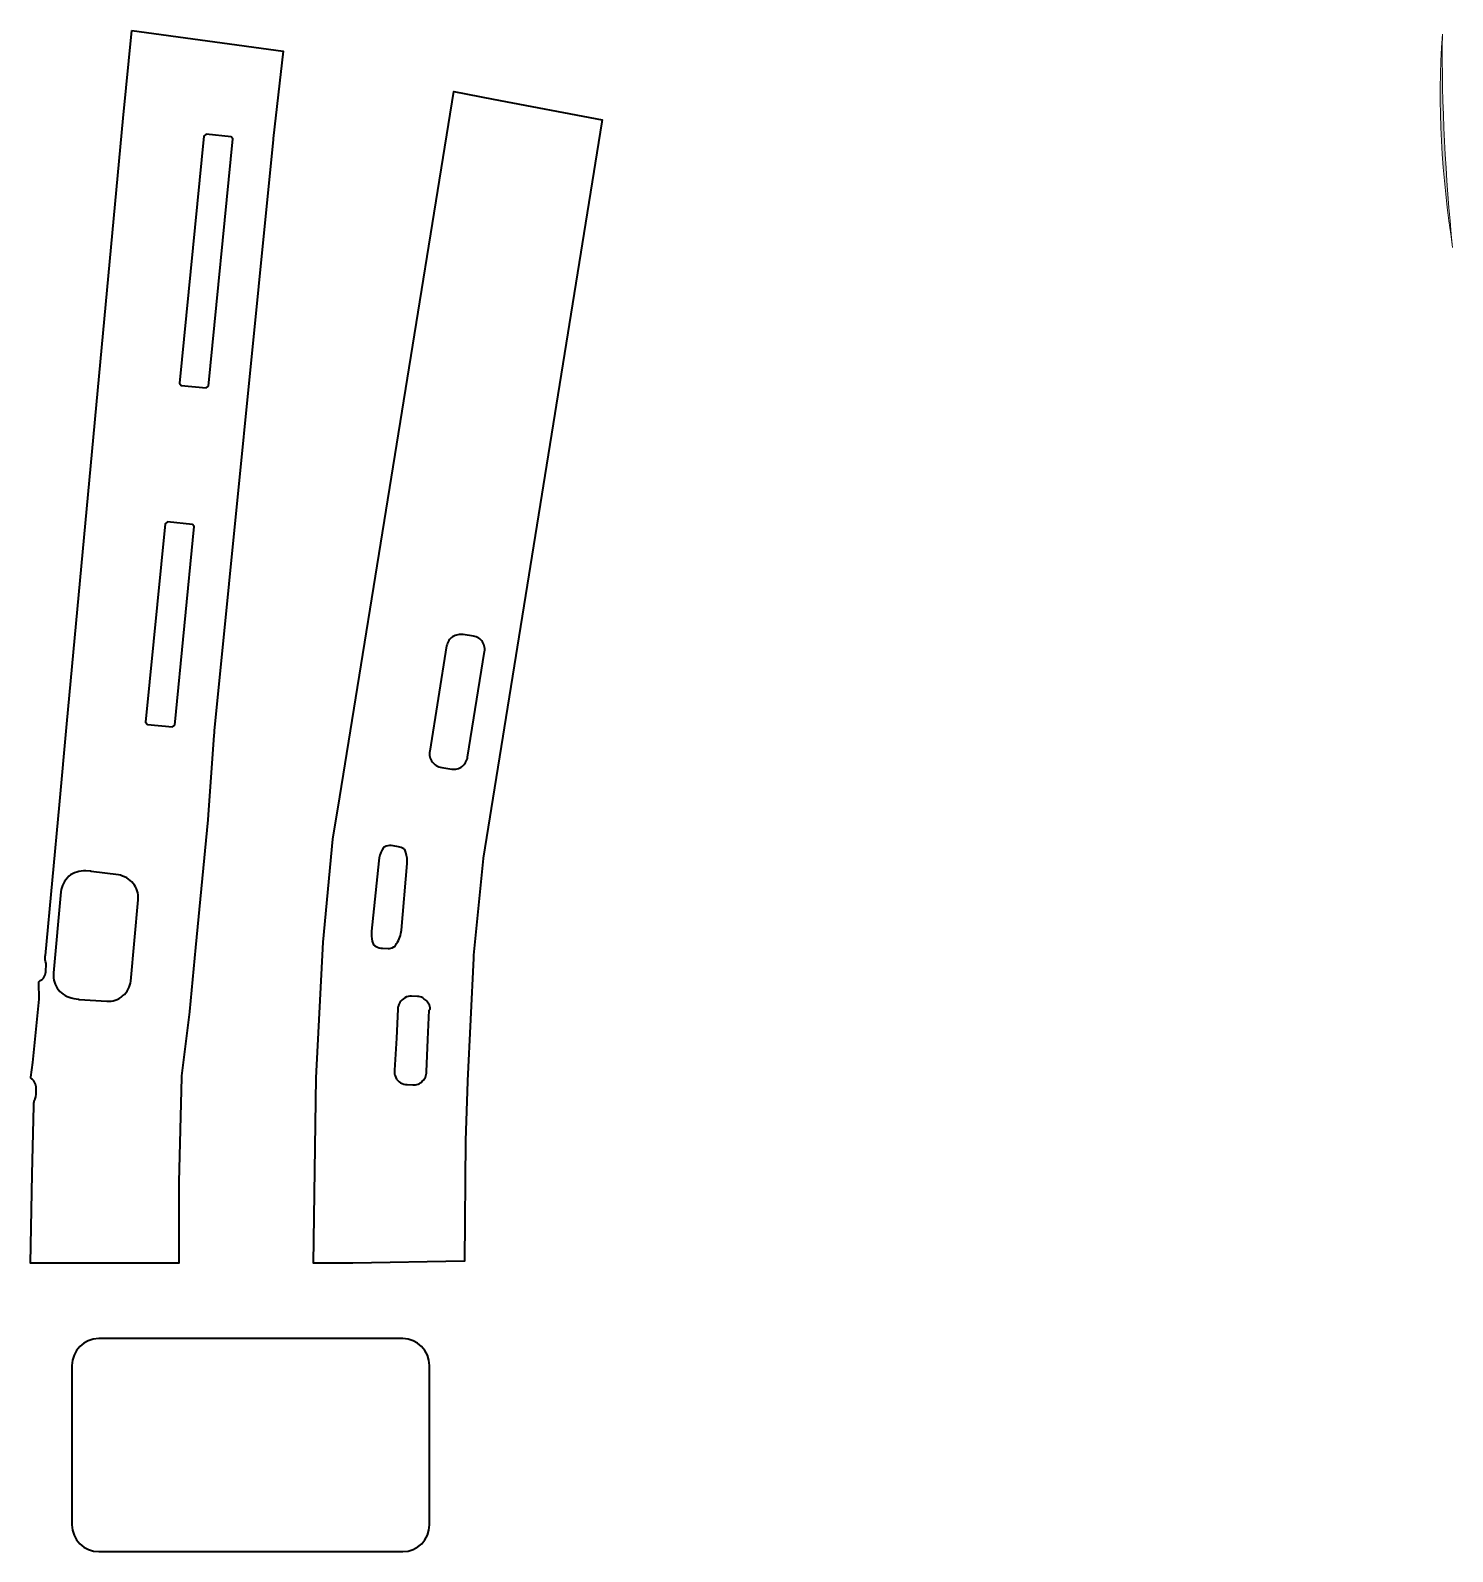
# Model space of a CAD drawing. Header units: millimetres. Extents: x 5 to 277, y 79 to 292.
# Drawn here: x 128.6 to 277, y 132.8 to 291.5 of the extents above; entities that cross this region are included whole.
import ezdxf

# ---------------------------------------------------------------- set-up
doc = ezdxf.new("R2010")
doc.units = ezdxf.units.MM
doc.header["$MEASUREMENT"] = 0
doc.layers.add('Livello 1', color=7, linetype='Continuous', lineweight=0)

msp = doc.modelspace()

# ---------------------------------------------------------------- hatches: boundary and pattern name
at = {"layer": 'Livello 1', "true_color": 0x50504f, "transparency": 33554687}
h = msp.add_hatch(color=251, dxfattribs=at)
h.dxf.hatch_style = 2
edge = h.paths.add_edge_path()
edge.add_spline(control_points=[(277.04, 268.89), (275.94, 276.3), (275.38, 283.7), (275.98, 291.15), (275.87, 283.7), (276.3, 276.26), (277.04, 268.89)], knot_values=[0, 0, 0, 0, 1, 1, 1, 2, 2, 2, 2], degree=3, periodic=0)

# ---------------------------------------------------------------- linework, layer by layer
at = {"layer": 'Livello 1', "color": 250, "lineweight": 35, "true_color": 0x1d1d1b}
for points, knots in [([(139.14, 291.54), (139.14, 291.54), (138.25, 282.36), (138.25, 282.36), (138.25, 282.36), (132.36, 219.15), (132.36, 219.15), (132.36, 219.15), (131.59, 210.71), (131.59, 210.71), (131.59, 210.71), (130.14, 194.98), (130.14, 194.98), (130.14, 194.98), (130.1, 194.91), (130.1, 194.91), (130.1, 194.91), (130.1, 194.84), (130.1, 194.84), (130.1, 194.84), (130.1, 194.77), (130.1, 194.77), (130.1, 194.77), (130.1, 194.7), (130.1, 194.7), (130.1, 194.7), (130.1, 194.52), (130.1, 194.52), (130.1, 194.52), (130.14, 194.35), (130.14, 194.35), (130.14, 194.35), (130.17, 194.24), (130.17, 194.24), (130.17, 194.24), (130.21, 194.13), (130.21, 194.13), (130.21, 194.13), (130.21, 193.99), (130.21, 193.99), (130.21, 193.99), (130.21, 193.89), (130.21, 193.89), (130.21, 193.89), (130.17, 193.46), (130.17, 193.46), (130.17, 193.46), (130.17, 193.39), (130.17, 193.39), (130.17, 193.39), (130.17, 193.25), (130.17, 193.25), (130.17, 193.25), (130.14, 193.11), (130.14, 193.11), (130.14, 193.11), (130.1, 192.97), (130.1, 192.97), (130.1, 192.97), (130.03, 192.83), (130.03, 192.83), (130.03, 192.83), (129.96, 192.69), (129.96, 192.69), (129.96, 192.69), (129.93, 192.62), (129.93, 192.62), (129.93, 192.62), (129.86, 192.55), (129.86, 192.55), (129.86, 192.55), (129.79, 192.48), (129.79, 192.48), (129.79, 192.48), (129.72, 192.44), (129.72, 192.44), (129.72, 192.44), (129.65, 192.4), (129.65, 192.4), (129.65, 192.4), (129.58, 192.37), (129.58, 192.37), (129.58, 192.37), (129.54, 192.33), (129.54, 192.33), (129.54, 192.33), (129.5, 192.3), (129.5, 192.3), (129.5, 192.3), (129.47, 192.26), (129.47, 192.26), (129.47, 192.26), (129.43, 192.23), (129.43, 192.23), (129.43, 192.23), (129.43, 192.19), (129.43, 192.19), (129.43, 192.19), (129.43, 192.16), (129.43, 192.16), (129.43, 192.16), (129.47, 190.43), (129.47, 190.43), (129.47, 190.43), (128.8, 183.8), (128.8, 183.8), (128.8, 183.8), (128.59, 182.28), (128.59, 182.28), (128.59, 182.28), (128.59, 182.24), (128.59, 182.24), (128.59, 182.24), (128.59, 182.21), (128.59, 182.21), (128.59, 182.21), (128.59, 182.17), (128.59, 182.17), (128.59, 182.17), (128.62, 182.14), (128.62, 182.14), (128.62, 182.14), (128.66, 182.1), (128.66, 182.1), (128.66, 182.1), (128.69, 182.07), (128.69, 182.07), (128.69, 182.07), (128.76, 182.03), (128.76, 182.03), (128.76, 182.03), (128.83, 181.96), (128.83, 181.96), (128.83, 181.96), (128.9, 181.89), (128.9, 181.89), (128.9, 181.89), (128.94, 181.82), (128.94, 181.82), (128.94, 181.82), (128.98, 181.75), (128.98, 181.75), (128.98, 181.75), (129.01, 181.68), (129.01, 181.68), (129.01, 181.68), (129.08, 181.54), (129.08, 181.54), (129.08, 181.54), (129.12, 181.4), (129.12, 181.4), (129.12, 181.4), (129.15, 181.26), (129.15, 181.26), (129.15, 181.26), (129.15, 181.12), (129.15, 181.12), (129.15, 181.12), (129.15, 180.97), (129.15, 180.97), (129.15, 180.97), (129.15, 180.9), (129.15, 180.9), (129.15, 180.9), (129.15, 180.48), (129.15, 180.48), (129.15, 180.48), (129.12, 180.23), (129.12, 180.23), (129.12, 180.23), (129.08, 180.13), (129.08, 180.13), (129.08, 180.13), (129.05, 180.02), (129.05, 180.02), (129.05, 180.02), (128.98, 179.92), (128.98, 179.92), (128.98, 179.92), (128.94, 179.74), (128.94, 179.74), (128.94, 179.74), (128.9, 179.56), (128.9, 179.56), (128.9, 179.56), (128.9, 179.49), (128.9, 179.49), (128.9, 179.49), (128.9, 179.42), (128.9, 179.42), (128.9, 179.42), (128.9, 179.35), (128.9, 179.35), (128.9, 179.35), (128.9, 179.28), (128.9, 179.28), (128.9, 179.28), (128.73, 172.16), (128.73, 172.16), (128.73, 172.16), (128.55, 162.84), (128.55, 162.84), (128.55, 162.84), (144.04, 162.84), (144.04, 162.84), (144.04, 162.84), (144.04, 171.34), (144.04, 171.34), (144.04, 171.34), (144.04, 171.34), (144.04, 171.34), (144.04, 171.34), (144.32, 182.24), (144.32, 182.24), (144.32, 182.24), (144.32, 182.42), (144.32, 182.42), (144.32, 182.42), (145.17, 189.09), (145.17, 189.09), (145.17, 189.09), (145.17, 189.12), (145.17, 189.12), (145.17, 189.12), (145.8, 195.79), (145.8, 195.79), (145.8, 195.79), (147.07, 209.13), (147.07, 209.13), (147.07, 209.13), (147.11, 209.66), (147.11, 209.66), (147.11, 209.66), (147.71, 217.98), (147.71, 217.98), (147.71, 217.98), (147.74, 218.23), (147.74, 218.23), (147.74, 218.23), (147.74, 218.33), (147.74, 218.33), (147.74, 218.33), (147.74, 218.44), (147.74, 218.44), (147.74, 218.44), (153.88, 280.14), (153.88, 280.14), (153.88, 280.14), (153.88, 280.25), (153.88, 280.25), (153.88, 280.25), (154.94, 289.38), (154.94, 289.38), (154.94, 289.38), (139.14, 291.54), (139.14, 291.54)], [0, 0, 0, 0, 1, 1, 1, 2, 2, 2, 3, 3, 3, 4, 4, 4, 5, 5, 5, 6, 6, 6, 7, 7, 7, 8, 8, 8, 9, 9, 9, 10, 10, 10, 11, 11, 11, 12, 12, 12, 13, 13, 13, 14, 14, 14, 15, 15, 15, 16, 16, 16, 17, 17, 17, 18, 18, 18, 19, 19, 19, 20, 20, 20, 21, 21, 21, 22, 22, 22, 23, 23, 23, 24, 24, 24, 25, 25, 25, 26, 26, 26, 27, 27, 27, 28, 28, 28, 29, 29, 29, 30, 30, 30, 31, 31, 31, 32, 32, 32, 33, 33, 33, 34, 34, 34, 35, 35, 35, 36, 36, 36, 37, 37, 37, 38, 38, 38, 39, 39, 39, 40, 40, 40, 41, 41, 41, 42, 42, 42, 43, 43, 43, 44, 44, 44, 45, 45, 45, 46, 46, 46, 47, 47, 47, 48, 48, 48, 49, 49, 49, 50, 50, 50, 51, 51, 51, 52, 52, 52, 53, 53, 53, 54, 54, 54, 55, 55, 55, 56, 56, 56, 57, 57, 57, 58, 58, 58, 59, 59, 59, 60, 60, 60, 61, 61, 61, 62, 62, 62, 63, 63, 63, 64, 64, 64, 65, 65, 65, 66, 66, 66, 67, 67, 67, 68, 68, 68, 69, 69, 69, 70, 70, 70, 71, 71, 71, 72, 72, 72, 73, 73, 73, 74, 74, 74, 75, 75, 75, 76, 76, 76, 77, 77, 77, 78, 78, 78, 79, 79, 79, 80, 80, 80, 81, 81, 81, 82, 82, 82, 83, 83, 83, 84, 84, 84, 85, 85, 85, 85]), ([(147.14, 254.39), (147.14, 254.39), (146.9, 254.21), (146.9, 254.21), (146.9, 254.21), (144.29, 254.46), (144.29, 254.46), (144.29, 254.46), (144.11, 254.71), (144.11, 254.71), (144.11, 254.71), (146.65, 280.49), (146.65, 280.49), (146.65, 280.49), (146.9, 280.71), (146.9, 280.71), (146.9, 280.71), (149.51, 280.42), (149.51, 280.42), (149.51, 280.42), (149.68, 280.21), (149.68, 280.21), (149.68, 280.21), (147.14, 254.39), (147.14, 254.39)], [0, 0, 0, 0, 1, 1, 1, 2, 2, 2, 3, 3, 3, 4, 4, 4, 5, 5, 5, 6, 6, 6, 7, 7, 7, 8, 8, 8, 8]), ([(143.62, 219), (143.62, 219), (143.4, 218.83), (143.4, 218.83), (143.4, 218.83), (140.79, 219.08), (140.79, 219.08), (140.79, 219.08), (140.58, 219.32), (140.58, 219.32), (140.58, 219.32), (142.63, 240.03), (142.63, 240.03), (142.63, 240.03), (142.87, 240.24), (142.87, 240.24), (142.87, 240.24), (145.49, 239.96), (145.49, 239.96), (145.49, 239.96), (145.66, 239.75), (145.66, 239.75), (145.66, 239.75), (143.62, 219), (143.62, 219)], [0, 0, 0, 0, 1, 1, 1, 2, 2, 2, 3, 3, 3, 4, 4, 4, 5, 5, 5, 6, 6, 6, 7, 7, 7, 8, 8, 8, 8]), ([(139.81, 200.77), (139.81, 200.77), (139.03, 192.3), (139.03, 192.3), (139.03, 192.3), (138.99, 192.09), (138.99, 192.09), (138.99, 192.09), (138.92, 191.88), (138.92, 191.88), (138.92, 191.88), (138.85, 191.66), (138.85, 191.66), (138.85, 191.66), (138.75, 191.45), (138.75, 191.45), (138.75, 191.45), (138.64, 191.24), (138.64, 191.24), (138.64, 191.24), (138.5, 191.06), (138.5, 191.06), (138.5, 191.06), (138.36, 190.89), (138.36, 190.89), (138.36, 190.89), (138.18, 190.75), (138.18, 190.75), (138.18, 190.75), (138.01, 190.61), (138.01, 190.61), (138.01, 190.61), (137.83, 190.5), (137.83, 190.5), (137.83, 190.5), (137.62, 190.39), (137.62, 190.39), (137.62, 190.39), (137.41, 190.32), (137.41, 190.32), (137.41, 190.32), (137.2, 190.25), (137.2, 190.25), (137.2, 190.25), (136.98, 190.22), (136.98, 190.22), (136.98, 190.22), (136.77, 190.22), (136.77, 190.22), (136.77, 190.22), (136.52, 190.22), (136.52, 190.22), (136.52, 190.22), (133.63, 190.39), (133.63, 190.39), (133.63, 190.39), (133.63, 190.39), (133.63, 190.39), (133.63, 190.39), (133.56, 190.43), (133.56, 190.43), (133.56, 190.43), (133.07, 190.5), (133.07, 190.5), (133.07, 190.5), (132.82, 190.54), (132.82, 190.54), (132.82, 190.54), (132.61, 190.61), (132.61, 190.61), (132.61, 190.61), (132.4, 190.68), (132.4, 190.68), (132.4, 190.68), (132.19, 190.78), (132.19, 190.78), (132.19, 190.78), (131.97, 190.92), (131.97, 190.92), (131.97, 190.92), (131.8, 191.06), (131.8, 191.06), (131.8, 191.06), (131.62, 191.21), (131.62, 191.21), (131.62, 191.21), (131.48, 191.38), (131.48, 191.38), (131.48, 191.38), (131.34, 191.56), (131.34, 191.56), (131.34, 191.56), (131.23, 191.77), (131.23, 191.77), (131.23, 191.77), (131.13, 191.98), (131.13, 191.98), (131.13, 191.98), (131.06, 192.19), (131.06, 192.19), (131.06, 192.19), (130.99, 192.4), (130.99, 192.4), (130.99, 192.4), (130.95, 192.65), (130.95, 192.65), (130.95, 192.65), (130.95, 192.9), (130.95, 192.9), (130.95, 192.9), (130.95, 193.15), (130.95, 193.15), (130.95, 193.15), (131.73, 201.61), (131.73, 201.61), (131.73, 201.61), (131.76, 201.86), (131.76, 201.86), (131.76, 201.86), (131.83, 202.07), (131.83, 202.07), (131.83, 202.07), (131.9, 202.28), (131.9, 202.28), (131.9, 202.28), (132.01, 202.49), (132.01, 202.49), (132.01, 202.49), (132.12, 202.71), (132.12, 202.71), (132.12, 202.71), (132.26, 202.88), (132.26, 202.88), (132.26, 202.88), (132.4, 203.06), (132.4, 203.06), (132.4, 203.06), (132.57, 203.24), (132.57, 203.24), (132.57, 203.24), (132.75, 203.38), (132.75, 203.38), (132.75, 203.38), (132.96, 203.48), (132.96, 203.48), (132.96, 203.48), (133.17, 203.59), (133.17, 203.59), (133.17, 203.59), (133.39, 203.66), (133.39, 203.66), (133.39, 203.66), (133.6, 203.73), (133.6, 203.73), (133.6, 203.73), (133.84, 203.76), (133.84, 203.76), (133.84, 203.76), (134.09, 203.8), (134.09, 203.8), (134.09, 203.8), (134.34, 203.8), (134.34, 203.8), (134.34, 203.8), (134.83, 203.76), (134.83, 203.76), (134.83, 203.76), (134.9, 203.73), (134.9, 203.73), (134.9, 203.73), (137.76, 203.38), (137.76, 203.38), (137.76, 203.38), (137.97, 203.34), (137.97, 203.34), (137.97, 203.34), (138.18, 203.27), (138.18, 203.27), (138.18, 203.27), (138.39, 203.2), (138.39, 203.2), (138.39, 203.2), (138.61, 203.09), (138.61, 203.09), (138.61, 203.09), (138.78, 202.95), (138.78, 202.95), (138.78, 202.95), (138.96, 202.81), (138.96, 202.81), (138.96, 202.81), (139.14, 202.67), (139.14, 202.67), (139.14, 202.67), (139.28, 202.49), (139.28, 202.49), (139.28, 202.49), (139.42, 202.32), (139.42, 202.32), (139.42, 202.32), (139.52, 202.14), (139.52, 202.14), (139.52, 202.14), (139.63, 201.93), (139.63, 201.93), (139.63, 201.93), (139.7, 201.72), (139.7, 201.72), (139.7, 201.72), (139.77, 201.51), (139.77, 201.51), (139.77, 201.51), (139.81, 201.3), (139.81, 201.3), (139.81, 201.3), (139.81, 201.08), (139.81, 201.08), (139.81, 201.08), (139.81, 200.77), (139.81, 200.77)], [0, 0, 0, 0, 1, 1, 1, 2, 2, 2, 3, 3, 3, 4, 4, 4, 5, 5, 5, 6, 6, 6, 7, 7, 7, 8, 8, 8, 9, 9, 9, 10, 10, 10, 11, 11, 11, 12, 12, 12, 13, 13, 13, 14, 14, 14, 15, 15, 15, 16, 16, 16, 17, 17, 17, 18, 18, 18, 19, 19, 19, 20, 20, 20, 21, 21, 21, 22, 22, 22, 23, 23, 23, 24, 24, 24, 25, 25, 25, 26, 26, 26, 27, 27, 27, 28, 28, 28, 29, 29, 29, 30, 30, 30, 31, 31, 31, 32, 32, 32, 33, 33, 33, 34, 34, 34, 35, 35, 35, 36, 36, 36, 37, 37, 37, 38, 38, 38, 39, 39, 39, 40, 40, 40, 41, 41, 41, 42, 42, 42, 43, 43, 43, 44, 44, 44, 45, 45, 45, 46, 46, 46, 47, 47, 47, 48, 48, 48, 49, 49, 49, 50, 50, 50, 51, 51, 51, 52, 52, 52, 53, 53, 53, 54, 54, 54, 55, 55, 55, 56, 56, 56, 57, 57, 57, 58, 58, 58, 59, 59, 59, 60, 60, 60, 61, 61, 61, 62, 62, 62, 63, 63, 63, 64, 64, 64, 65, 65, 65, 66, 66, 66, 67, 67, 67, 68, 68, 68, 69, 69, 69, 70, 70, 70, 71, 71, 71, 72, 72, 72, 73, 73, 73, 73])]:
    msp.add_open_spline(points, degree=3, knots=knots, dxfattribs=at)
at = {"layer": 'Livello 1'}
msp.add_open_spline([(277.04, 268.89), (275.94, 276.3), (275.38, 283.7), (275.98, 291.15), (275.87, 283.7), (276.3, 276.26), (277.04, 268.89)], degree=3, knots=[0, 0, 0, 0, 1, 1, 1, 2, 2, 2, 2], dxfattribs=at)
at = {"layer": 'Livello 1', "color": 18, "lineweight": 35, "true_color": 0x000000}
for points, knots in [([(176.85, 284.37), (176.85, 284.37), (172.76, 285.15), (172.76, 285.15), (172.76, 285.15), (160.87, 211.53), (160.87, 211.53), (160.87, 211.53), (160.13, 207.12), (160.13, 207.12), (160.13, 207.12), (159.1, 196.36), (159.1, 196.36), (159.1, 196.36), (158.4, 182.21), (158.4, 182.21), (158.4, 182.21), (158.12, 162.84), (158.12, 162.84), (158.12, 162.84), (162.21, 162.84), (162.21, 162.84), (162.21, 162.84), (173.88, 163.05), (173.88, 163.05), (173.88, 163.05), (173.99, 175.65), (173.99, 175.65), (173.99, 175.65), (174.2, 181.82), (174.2, 181.82), (174.2, 181.82), (174.2, 181.89), (174.2, 181.89), (174.2, 181.89), (174.8, 194.7), (174.8, 194.7), (174.8, 194.7), (174.8, 195.02), (174.8, 195.02), (174.8, 195.02), (175.82, 205.11), (175.82, 205.11), (175.82, 205.11), (175.82, 205.14), (175.82, 205.14), (175.82, 205.14), (188.21, 281.98), (188.21, 281.98), (188.21, 281.98), (188.24, 282.19), (188.24, 282.19), (188.24, 282.19), (176.85, 284.37), (176.85, 284.37)], [0, 0, 0, 0, 1, 1, 1, 2, 2, 2, 3, 3, 3, 4, 4, 4, 5, 5, 5, 6, 6, 6, 7, 7, 7, 8, 8, 8, 9, 9, 9, 10, 10, 10, 11, 11, 11, 12, 12, 12, 13, 13, 13, 14, 14, 14, 15, 15, 15, 16, 16, 16, 17, 17, 17, 18, 18, 18, 18]), ([(176, 226.84), (176, 226.84), (175.97, 226.7), (175.97, 226.7), (175.97, 226.7), (174.2, 215.69), (174.2, 215.69), (174.2, 215.69), (174.17, 215.55), (174.17, 215.55), (174.17, 215.55), (174.13, 215.41), (174.13, 215.41), (174.13, 215.41), (174.06, 215.27), (174.06, 215.27), (174.06, 215.27), (173.99, 215.12), (173.99, 215.12), (173.99, 215.12), (173.92, 215.02), (173.92, 215.02), (173.92, 215.02), (173.85, 214.91), (173.85, 214.91), (173.85, 214.91), (173.74, 214.81), (173.74, 214.81), (173.74, 214.81), (173.64, 214.7), (173.64, 214.7), (173.64, 214.7), (173.53, 214.63), (173.53, 214.63), (173.53, 214.63), (173.39, 214.56), (173.39, 214.56), (173.39, 214.56), (173.25, 214.49), (173.25, 214.49), (173.25, 214.49), (173.11, 214.45), (173.11, 214.45), (173.11, 214.45), (172.97, 214.42), (172.97, 214.42), (172.97, 214.42), (172.83, 214.42), (172.83, 214.42), (172.83, 214.42), (172.68, 214.42), (172.68, 214.42), (172.68, 214.42), (172.54, 214.42), (172.54, 214.42), (172.54, 214.42), (171.49, 214.59), (171.49, 214.59), (171.49, 214.59), (171.34, 214.63), (171.34, 214.63), (171.34, 214.63), (171.2, 214.67), (171.2, 214.67), (171.2, 214.67), (171.06, 214.74), (171.06, 214.74), (171.06, 214.74), (170.92, 214.81), (170.92, 214.81), (170.92, 214.81), (170.82, 214.88), (170.82, 214.88), (170.82, 214.88), (170.71, 214.98), (170.71, 214.98), (170.71, 214.98), (170.6, 215.09), (170.6, 215.09), (170.6, 215.09), (170.5, 215.19), (170.5, 215.19), (170.5, 215.19), (170.43, 215.3), (170.43, 215.3), (170.43, 215.3), (170.36, 215.44), (170.36, 215.44), (170.36, 215.44), (170.29, 215.58), (170.29, 215.58), (170.29, 215.58), (170.25, 215.72), (170.25, 215.72), (170.25, 215.72), (170.22, 215.86), (170.22, 215.86), (170.22, 215.86), (170.22, 216.01), (170.22, 216.01), (170.22, 216.01), (170.22, 216.15), (170.22, 216.15), (170.22, 216.15), (170.25, 216.29), (170.25, 216.29), (170.25, 216.29), (172.01, 227.29), (172.01, 227.29), (172.01, 227.29), (172.05, 227.44), (172.05, 227.44), (172.05, 227.44), (172.09, 227.58), (172.09, 227.58), (172.09, 227.58), (172.16, 227.72), (172.16, 227.72), (172.16, 227.72), (172.23, 227.86), (172.23, 227.86), (172.23, 227.86), (172.3, 227.96), (172.3, 227.96), (172.3, 227.96), (172.4, 228.07), (172.4, 228.07), (172.4, 228.07), (172.51, 228.18), (172.51, 228.18), (172.51, 228.18), (172.61, 228.25), (172.61, 228.25), (172.61, 228.25), (172.76, 228.32), (172.76, 228.32), (172.76, 228.32), (172.9, 228.39), (172.9, 228.39), (172.9, 228.39), (173.04, 228.42), (173.04, 228.42), (173.04, 228.42), (173.18, 228.46), (173.18, 228.46), (173.18, 228.46), (173.32, 228.49), (173.32, 228.49), (173.32, 228.49), (173.46, 228.49), (173.46, 228.49), (173.46, 228.49), (173.6, 228.49), (173.6, 228.49), (173.6, 228.49), (173.74, 228.49), (173.74, 228.49), (173.74, 228.49), (174.8, 228.32), (174.8, 228.32), (174.8, 228.32), (174.94, 228.28), (174.94, 228.28), (174.94, 228.28), (175.08, 228.25), (175.08, 228.25), (175.08, 228.25), (175.22, 228.18), (175.22, 228.18), (175.22, 228.18), (175.37, 228.11), (175.37, 228.11), (175.37, 228.11), (175.47, 228.04), (175.47, 228.04), (175.47, 228.04), (175.58, 227.93), (175.58, 227.93), (175.58, 227.93), (175.68, 227.82), (175.68, 227.82), (175.68, 227.82), (175.75, 227.72), (175.75, 227.72), (175.75, 227.72), (175.82, 227.58), (175.82, 227.58), (175.82, 227.58), (175.89, 227.44), (175.89, 227.44), (175.89, 227.44), (175.93, 227.29), (175.93, 227.29), (175.93, 227.29), (175.97, 227.15), (175.97, 227.15), (175.97, 227.15), (176, 227.01), (176, 227.01), (176, 227.01), (176, 226.87), (176, 226.87), (176, 226.87), (176, 226.84), (176, 226.84)], [0, 0, 0, 0, 1, 1, 1, 2, 2, 2, 3, 3, 3, 4, 4, 4, 5, 5, 5, 6, 6, 6, 7, 7, 7, 8, 8, 8, 9, 9, 9, 10, 10, 10, 11, 11, 11, 12, 12, 12, 13, 13, 13, 14, 14, 14, 15, 15, 15, 16, 16, 16, 17, 17, 17, 18, 18, 18, 19, 19, 19, 20, 20, 20, 21, 21, 21, 22, 22, 22, 23, 23, 23, 24, 24, 24, 25, 25, 25, 26, 26, 26, 27, 27, 27, 28, 28, 28, 29, 29, 29, 30, 30, 30, 31, 31, 31, 32, 32, 32, 33, 33, 33, 34, 34, 34, 35, 35, 35, 36, 36, 36, 37, 37, 37, 38, 38, 38, 39, 39, 39, 40, 40, 40, 41, 41, 41, 42, 42, 42, 43, 43, 43, 44, 44, 44, 45, 45, 45, 46, 46, 46, 47, 47, 47, 48, 48, 48, 49, 49, 49, 50, 50, 50, 51, 51, 51, 52, 52, 52, 53, 53, 53, 54, 54, 54, 55, 55, 55, 56, 56, 56, 57, 57, 57, 58, 58, 58, 59, 59, 59, 60, 60, 60, 61, 61, 61, 62, 62, 62, 63, 63, 63, 64, 64, 64, 65, 65, 65, 66, 66, 66, 67, 67, 67, 68, 68, 68, 68]), ([(166.33, 195.76), (166.33, 195.76), (166.19, 195.72), (166.19, 195.72), (166.19, 195.72), (166.05, 195.69), (166.05, 195.69), (166.05, 195.69), (165.91, 195.69), (165.91, 195.69), (165.91, 195.69), (165.31, 195.72), (165.31, 195.72), (165.31, 195.72), (165.14, 195.72), (165.14, 195.72), (165.14, 195.72), (164.96, 195.76), (164.96, 195.76), (164.96, 195.76), (164.78, 195.83), (164.78, 195.83), (164.78, 195.83), (164.64, 195.9), (164.64, 195.9), (164.64, 195.9), (164.5, 195.97), (164.5, 195.97), (164.5, 195.97), (164.36, 196.07), (164.36, 196.07), (164.36, 196.07), (164.25, 196.46), (164.25, 196.46), (164.15, 196.81), (164.15, 197.17), (164.18, 197.52), (164.18, 197.52), (164.92, 204.86), (164.92, 204.86), (164.96, 205.25), (165.1, 205.63), (165.28, 205.99), (165.28, 205.99), (165.42, 206.23), (165.42, 206.23), (165.42, 206.23), (165.56, 206.3), (165.56, 206.3), (165.56, 206.3), (165.56, 206.3), (165.56, 206.3), (165.56, 206.3), (165.7, 206.38), (165.7, 206.38), (165.7, 206.38), (165.88, 206.41), (165.88, 206.41), (165.88, 206.41), (166.05, 206.45), (166.05, 206.45), (166.05, 206.45), (166.23, 206.45), (166.23, 206.45), (166.23, 206.45), (166.41, 206.41), (166.41, 206.41), (166.41, 206.41), (166.97, 206.3), (166.97, 206.3), (166.97, 206.3), (167.11, 206.27), (167.11, 206.27), (167.11, 206.27), (167.25, 206.23), (167.25, 206.23), (167.25, 206.23), (167.39, 206.16), (167.39, 206.16), (167.39, 206.16), (167.53, 206.09), (167.53, 206.09), (167.53, 206.09), (167.64, 206.02), (167.64, 206.02), (167.82, 205.63), (167.89, 205.21), (167.89, 204.82), (167.89, 204.75), (167.89, 204.65), (167.89, 204.58), (167.89, 204.58), (167.29, 197.63), (167.29, 197.63), (167.25, 197.13), (167.08, 196.64), (166.79, 196.22), (166.79, 196.22), (166.62, 195.93), (166.62, 195.93), (166.62, 195.93), (166.48, 195.86), (166.48, 195.86), (166.48, 195.86), (166.33, 195.76), (166.33, 195.76)], [0, 0, 0, 0, 1, 1, 1, 2, 2, 2, 3, 3, 3, 4, 4, 4, 5, 5, 5, 6, 6, 6, 7, 7, 7, 8, 8, 8, 9, 9, 9, 10, 10, 10, 11, 11, 11, 12, 12, 12, 13, 13, 13, 14, 14, 14, 15, 15, 15, 16, 16, 16, 17, 17, 17, 18, 18, 18, 19, 19, 19, 20, 20, 20, 21, 21, 21, 22, 22, 22, 23, 23, 23, 24, 24, 24, 25, 25, 25, 26, 26, 26, 27, 27, 27, 28, 28, 28, 29, 29, 29, 30, 30, 30, 31, 31, 31, 32, 32, 32, 33, 33, 33, 34, 34, 34, 35, 35, 35, 35]), ([(170.18, 189.27), (170.18, 189.27), (170.04, 186.2), (170.04, 186.2), (170.04, 186.2), (169.9, 182.84), (169.9, 182.84), (169.9, 182.84), (169.9, 182.7), (169.9, 182.7), (169.9, 182.7), (169.86, 182.56), (169.86, 182.56), (169.86, 182.56), (169.83, 182.42), (169.83, 182.42), (169.83, 182.42), (169.79, 182.28), (169.79, 182.28), (169.79, 182.28), (169.72, 182.17), (169.72, 182.17), (169.72, 182.17), (169.65, 182.07), (169.65, 182.07), (169.65, 182.07), (169.58, 181.96), (169.58, 181.96), (169.58, 181.96), (169.47, 181.86), (169.47, 181.86), (169.47, 181.86), (169.37, 181.75), (169.37, 181.75), (169.37, 181.75), (169.26, 181.68), (169.26, 181.68), (169.26, 181.68), (169.16, 181.61), (169.16, 181.61), (169.16, 181.61), (169.05, 181.54), (169.05, 181.54), (169.05, 181.54), (168.91, 181.5), (168.91, 181.5), (168.91, 181.5), (168.77, 181.47), (168.77, 181.47), (168.77, 181.47), (168.63, 181.47), (168.63, 181.47), (168.63, 181.47), (168.49, 181.47), (168.49, 181.47), (168.49, 181.47), (167.89, 181.5), (167.89, 181.5), (167.89, 181.5), (167.71, 181.5), (167.71, 181.5), (167.71, 181.5), (167.53, 181.54), (167.53, 181.54), (167.53, 181.54), (167.36, 181.61), (167.36, 181.61), (167.36, 181.61), (167.18, 181.68), (167.18, 181.68), (167.18, 181.68), (167.04, 181.79), (167.04, 181.79), (167.04, 181.79), (166.9, 181.93), (166.9, 181.93), (166.9, 181.93), (166.79, 182.07), (166.79, 182.07), (166.79, 182.07), (166.69, 182.24), (166.69, 182.24), (166.69, 182.24), (166.62, 182.42), (166.62, 182.42), (166.62, 182.42), (166.62, 182.49), (166.62, 182.49), (166.62, 182.49), (166.62, 182.49), (166.62, 182.49), (166.62, 182.49), (166.58, 182.6), (166.58, 182.6), (166.58, 182.6), (166.58, 182.63), (166.58, 182.63), (166.58, 182.63), (166.58, 182.7), (166.58, 182.7), (166.58, 182.7), (166.58, 182.77), (166.58, 182.77), (166.58, 182.77), (166.58, 182.81), (166.58, 182.81), (166.58, 182.81), (166.58, 182.81), (166.58, 182.81), (166.58, 182.81), (166.58, 182.99), (166.58, 182.99), (166.58, 182.99), (166.76, 186.34), (166.76, 186.34), (166.76, 186.34), (166.9, 189.37), (166.9, 189.37), (166.9, 189.37), (166.93, 189.55), (166.93, 189.55), (166.93, 189.55), (166.93, 189.58), (166.93, 189.58), (166.93, 189.58), (166.97, 189.72), (166.97, 189.72), (166.97, 189.72), (166.97, 189.72), (166.97, 189.72), (166.97, 189.72), (166.97, 189.76), (166.97, 189.76), (166.97, 189.76), (167.01, 189.87), (167.01, 189.87), (167.01, 189.87), (167.04, 189.94), (167.04, 189.94), (167.04, 189.94), (167.11, 190.08), (167.11, 190.08), (167.11, 190.08), (167.22, 190.22), (167.22, 190.22), (167.22, 190.22), (167.36, 190.36), (167.36, 190.36), (167.36, 190.36), (167.5, 190.46), (167.5, 190.46), (167.5, 190.46), (167.64, 190.57), (167.64, 190.57), (167.64, 190.57), (167.82, 190.64), (167.82, 190.64), (167.82, 190.64), (167.99, 190.68), (167.99, 190.68), (167.99, 190.68), (168.17, 190.71), (168.17, 190.71), (168.17, 190.71), (168.35, 190.71), (168.35, 190.71), (168.35, 190.71), (168.95, 190.68), (168.95, 190.68), (168.95, 190.68), (169.09, 190.68), (169.09, 190.68), (169.09, 190.68), (169.23, 190.64), (169.23, 190.64), (169.23, 190.64), (169.37, 190.61), (169.37, 190.61), (169.37, 190.61), (169.51, 190.54), (169.51, 190.54), (169.51, 190.54), (169.62, 190.46), (169.62, 190.46), (169.62, 190.46), (169.72, 190.39), (169.72, 190.39), (169.72, 190.39), (169.83, 190.32), (169.83, 190.32), (169.83, 190.32), (169.93, 190.22), (169.93, 190.22), (169.93, 190.22), (170, 190.11), (170, 190.11), (170, 190.11), (170.07, 190.01), (170.07, 190.01), (170.07, 190.01), (170.14, 189.9), (170.14, 189.9), (170.14, 189.9), (170.22, 189.79), (170.22, 189.79), (170.22, 189.79), (170.25, 189.65), (170.25, 189.65), (170.25, 189.65), (170.29, 189.51), (170.29, 189.51), (170.29, 189.51), (170.29, 189.37), (170.29, 189.37), (170.29, 189.37), (170.18, 189.27), (170.18, 189.27)], [0, 0, 0, 0, 1, 1, 1, 2, 2, 2, 3, 3, 3, 4, 4, 4, 5, 5, 5, 6, 6, 6, 7, 7, 7, 8, 8, 8, 9, 9, 9, 10, 10, 10, 11, 11, 11, 12, 12, 12, 13, 13, 13, 14, 14, 14, 15, 15, 15, 16, 16, 16, 17, 17, 17, 18, 18, 18, 19, 19, 19, 20, 20, 20, 21, 21, 21, 22, 22, 22, 23, 23, 23, 24, 24, 24, 25, 25, 25, 26, 26, 26, 27, 27, 27, 28, 28, 28, 29, 29, 29, 30, 30, 30, 31, 31, 31, 32, 32, 32, 33, 33, 33, 34, 34, 34, 35, 35, 35, 36, 36, 36, 37, 37, 37, 38, 38, 38, 39, 39, 39, 40, 40, 40, 41, 41, 41, 42, 42, 42, 43, 43, 43, 44, 44, 44, 45, 45, 45, 46, 46, 46, 47, 47, 47, 48, 48, 48, 49, 49, 49, 50, 50, 50, 51, 51, 51, 52, 52, 52, 53, 53, 53, 54, 54, 54, 55, 55, 55, 56, 56, 56, 57, 57, 57, 58, 58, 58, 59, 59, 59, 60, 60, 60, 61, 61, 61, 62, 62, 62, 63, 63, 63, 64, 64, 64, 65, 65, 65, 66, 66, 66, 67, 67, 67, 68, 68, 68, 69, 69, 69, 70, 70, 70, 71, 71, 71, 72, 72, 72, 72]), ([(170.22, 152.19), (170.22, 152.19), (170.22, 135.54), (170.22, 135.54), (170.22, 134.02), (168.98, 132.75), (167.43, 132.75), (167.43, 132.75), (135.68, 132.75), (135.68, 132.75), (134.16, 132.75), (132.89, 133.99), (132.89, 135.54), (132.89, 135.54), (132.89, 152.19), (132.89, 152.19), (132.89, 153.71), (134.13, 154.98), (135.68, 154.98), (135.68, 154.98), (167.43, 154.98), (167.43, 154.98), (168.95, 154.98), (170.22, 153.71), (170.22, 152.19)], [0, 0, 0, 0, 1, 1, 1, 2, 2, 2, 3, 3, 3, 4, 4, 4, 5, 5, 5, 6, 6, 6, 7, 7, 7, 8, 8, 8, 8])]:
    msp.add_open_spline(points, degree=3, knots=knots, dxfattribs=at)

doc.saveas('drawing.dxf')
